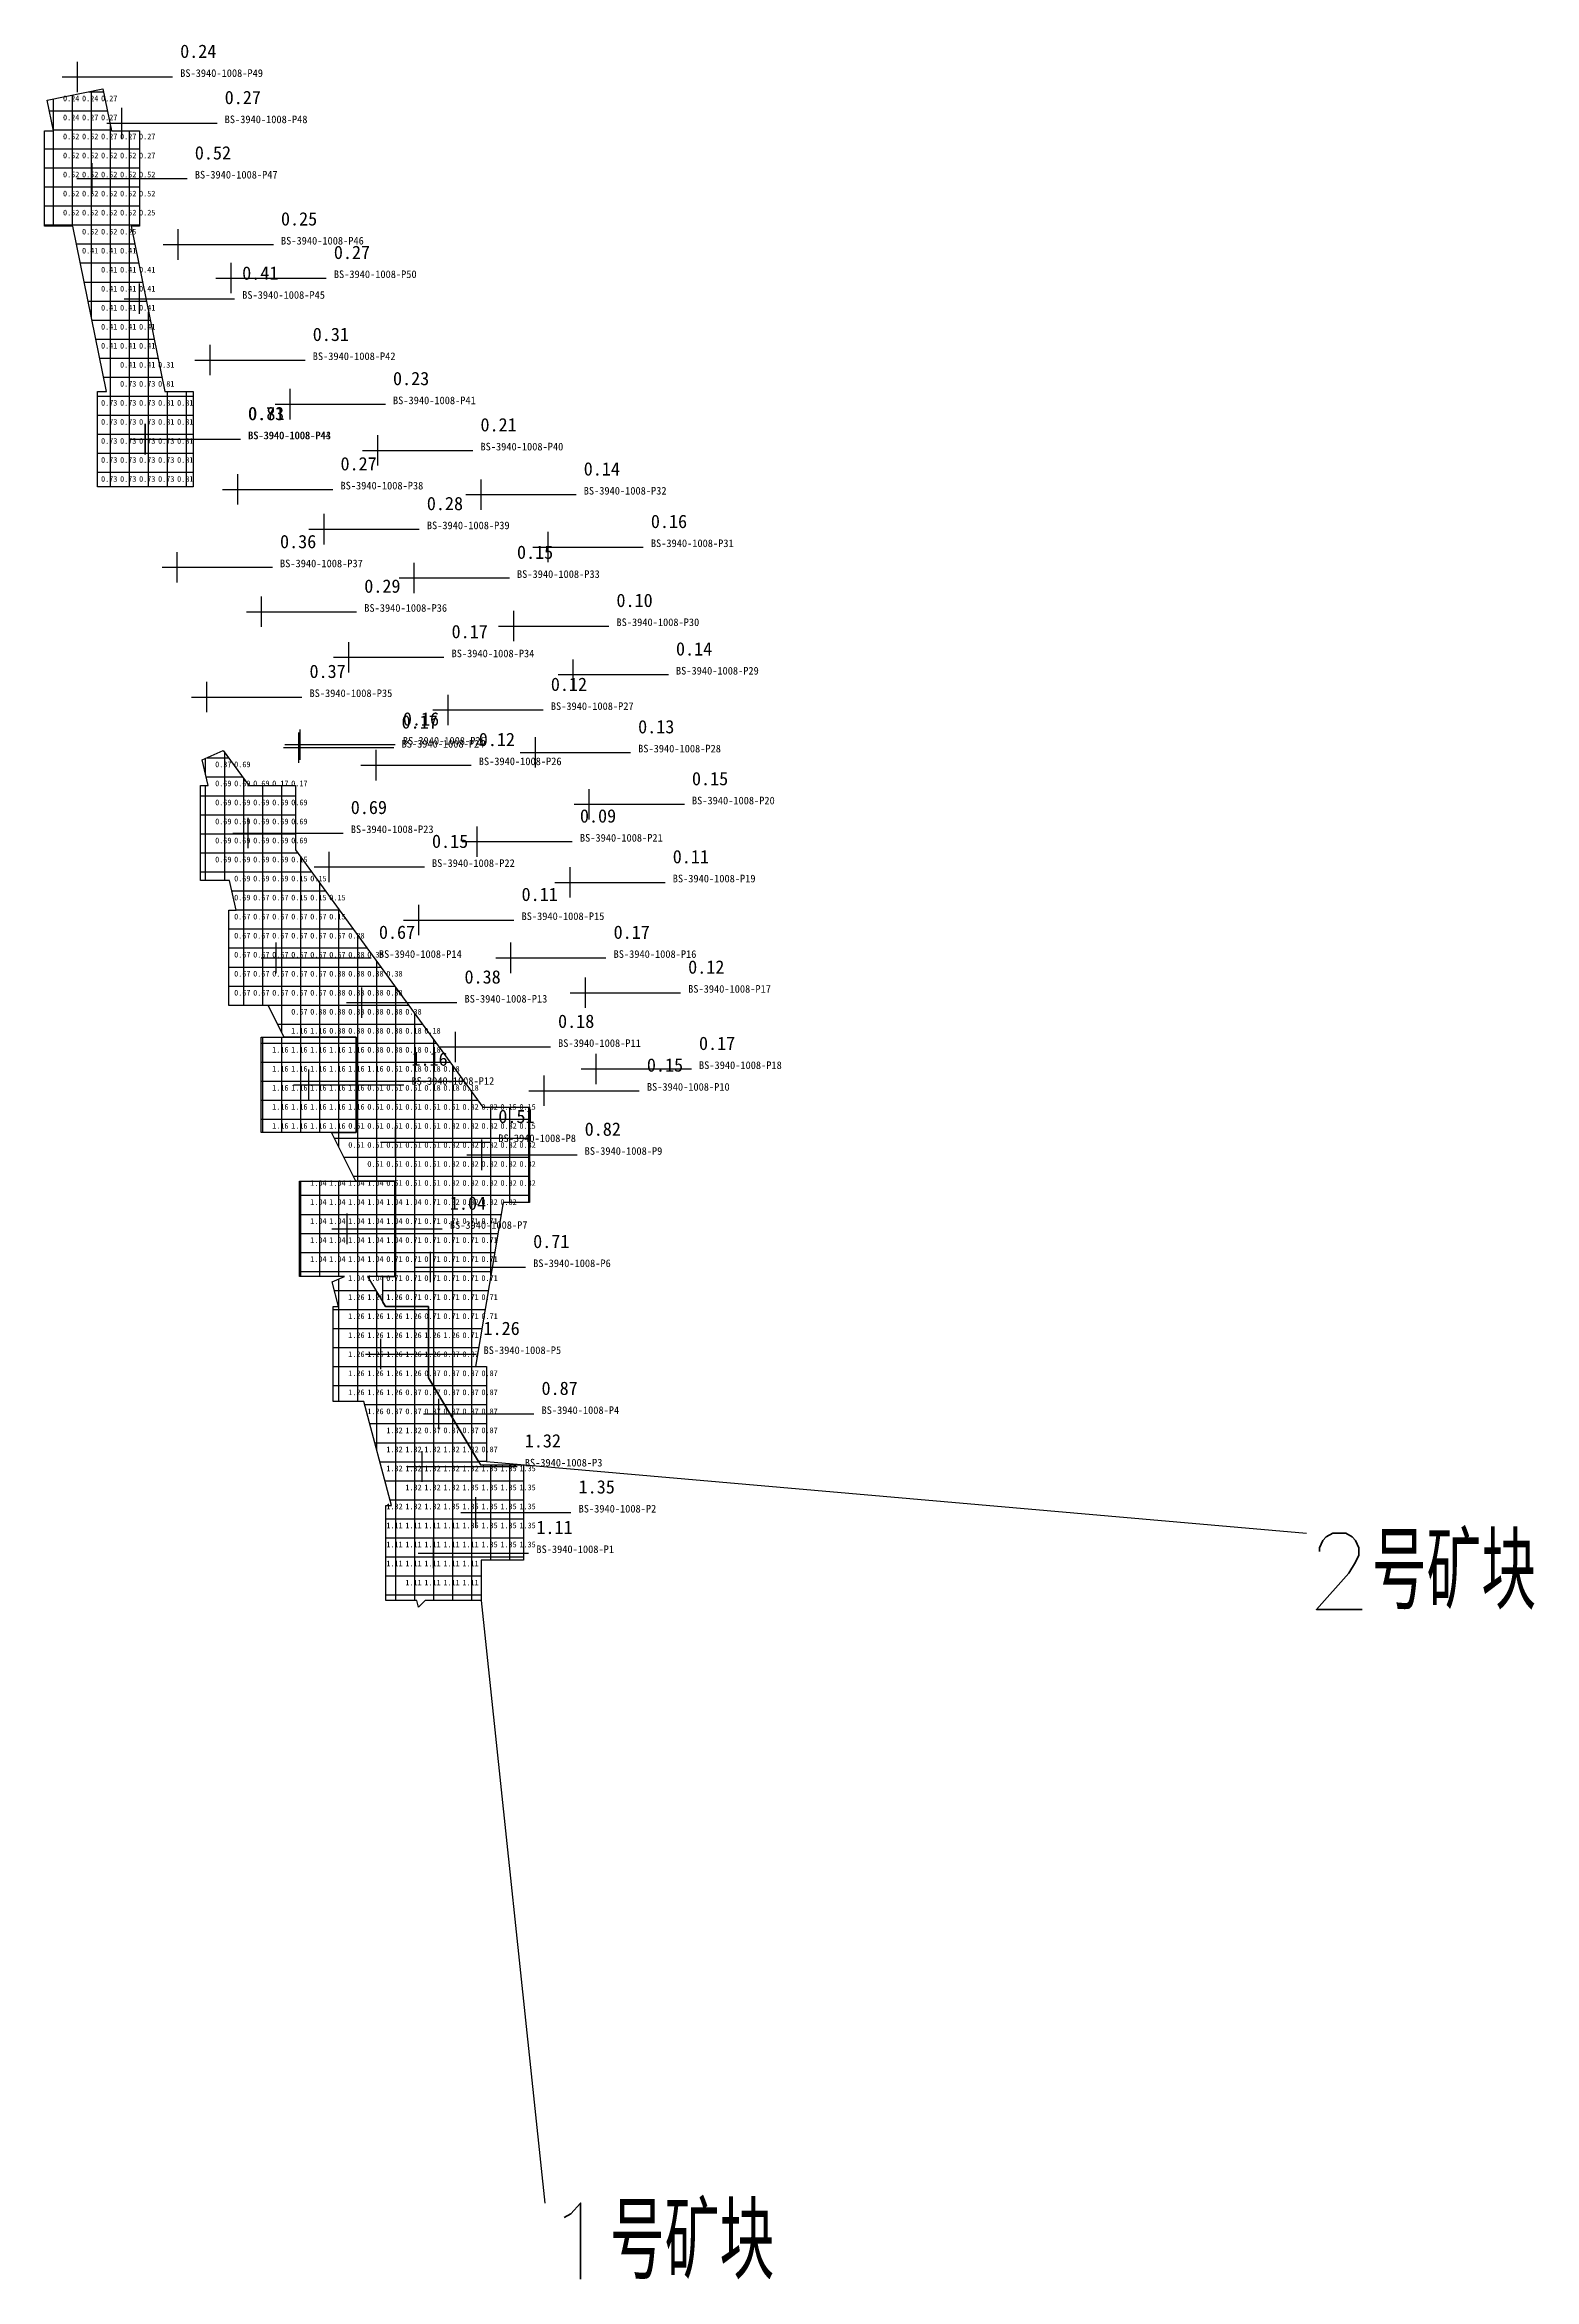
# Model space of a CAD drawing. Header units: metres. Extents: x 470084 to 470162, y 4349691 to 4349808.
import ezdxf

# ---------------------------------------------------------------- set-up
doc = ezdxf.new("R2010")
doc.units = ezdxf.units.M
for name, color, linetype in [('0.500-1.000', 4, 'Continuous'), ('1.000-1.500', 5, 'Continuous'), ('点', 7, 'Continuous'), ('爆区方格网', 7, 'Continuous'), ('线条', 7, 'Continuous'), ('钻孔', 7, 'Continuous')]:
    doc.layers.add(name, color=color, linetype=linetype)
doc.styles.add('CN_SHX', font='txt.shx', dxfattribs={"bigfont": 'gbcbig.shx'})
doc.styles.add('CN_TTF', font='simsunb.ttf')

msp = doc.modelspace()

# ---------------------------------------------------------------- linework, layer by layer
at = {"layer": '0.500-1.000', "color": 4, "lineweight": 30}
for points in [[(470086.78, 4349790.24), (470085.01, 4349798.94), (470083.53, 4349798.94), (470083.53, 4349803.94), (470084, 4349803.94), (470083.67, 4349805.55), (470086.6, 4349806.15), (470087.05, 4349803.94), (470088.53, 4349803.94), (470088.53, 4349798.94), (470088.08, 4349798.94), (470089.86, 4349790.24), (470091.34, 4349790.24), (470091.34, 4349785.24), (470086.32, 4349785.24), (470086.32, 4349790.24), (470086.78, 4349790.24)], [(470101.94, 4349743.74), (470101.94, 4349748.74), (470099.9, 4349748.74), (470098.61, 4349751.31), (470099.92, 4349751.31), (470099.92, 4349756.31), (470096.12, 4349756.31), (470095.28, 4349757.98), (470093.21, 4349757.98), (470093.21, 4349762.98), (470093.61, 4349762.98), (470093.26, 4349764.54), (470091.73, 4349764.54), (470091.73, 4349769.54), (470092.13, 4349769.54), (470091.82, 4349770.89), (470092.92, 4349771.38), (470094.27, 4349769.54), (470096.73, 4349769.54), (470096.73, 4349766.15), (470106.57, 4349752.63), (470109.03, 4349752.63), (470109.03, 4349747.63), (470107.64, 4349747.63), (470106.19, 4349739.01), (470106.76, 4349739.01), (470106.76, 4349734.01), (470106.35, 4349734.01), (470103.71, 4349738.41), (470103.71, 4349742.16), (470101.46, 4349742.16), (470101.32, 4349742.38), (470101.32, 4349743.74), (470101.94, 4349743.74)]]:
    msp.add_lwpolyline(points, close=True, dxfattribs=at)
at = {"layer": '1.000-1.500', "color": 5, "lineweight": 30}
for points in [[(470094.92, 4349751.31), (470094.92, 4349756.31), (470099.92, 4349756.31), (470099.92, 4349751.31), (470094.92, 4349751.31)], [(470101.77, 4349731.7), (470100.32, 4349737.16), (470098.71, 4349737.16), (470098.71, 4349742.16), (470098.99, 4349742.16), (470098.65, 4349743.46), (470099.3, 4349743.74), (470096.94, 4349743.74), (470096.94, 4349748.74), (470101.94, 4349748.74), (470101.94, 4349743.74), (470100.51, 4349743.74), (470101.46, 4349742.16), (470103.71, 4349742.16), (470103.71, 4349738.41), (470106.46, 4349733.83), (470108.71, 4349733.83), (470108.71, 4349728.83), (470106.48, 4349728.83), (470106.48, 4349726.7), (470103.55, 4349726.7), (470103.19, 4349726.36), (470103.1, 4349726.7), (470101.48, 4349726.7), (470101.48, 4349731.7), (470101.77, 4349731.7)]]:
    msp.add_lwpolyline(points, close=True, dxfattribs=at)
at = {"layer": '爆区方格网', "color": 4}
for p, q in [((470083.78, 4349805), (470086.84, 4349805)), ((470084, 4349798.94), (470084, 4349805.62)), ((470085, 4349798.94), (470085, 4349805.83)), ((470085.86, 4349806), (470086.63, 4349806)), ((470086, 4349794.08), (470086, 4349806.03)), ((470083.99, 4349804), (470087.04, 4349804)), ((470087, 4349785.24), (470087, 4349804.21)), ((470088, 4349785.24), (470088, 4349803.94)), ((470083.53, 4349803), (470088.53, 4349803)), ((470083.53, 4349802), (470088.53, 4349802)), ((470083.53, 4349801), (470088.53, 4349801)), ((470083.53, 4349800), (470088.53, 4349800)), ((470083.53, 4349799), (470088.53, 4349799)), ((470085.2, 4349798), (470088.27, 4349798)), ((470085.41, 4349797), (470088.48, 4349797)), ((470085.61, 4349796), (470088.68, 4349796)), ((470085.81, 4349795), (470088.88, 4349795)), ((470089, 4349785.24), (470089, 4349794.44)), ((470086.02, 4349794), (470089.09, 4349794)), ((470086.22, 4349793), (470089.29, 4349793)), ((470086.42, 4349792), (470089.5, 4349792)), ((470086.62, 4349791), (470089.7, 4349791)), ((470086.32, 4349790), (470091.34, 4349790)), ((470090, 4349785.24), (470090, 4349790.24)), ((470091, 4349785.24), (470091, 4349790.24)), ((470086.32, 4349789), (470091.34, 4349789)), ((470086.32, 4349788), (470091.34, 4349788)), ((470086.32, 4349787), (470091.34, 4349787)), ((470086.32, 4349786), (470091.34, 4349786)), ((470092, 4349770.1), (470092, 4349770.97)), ((470092.08, 4349771), (470093.2, 4349771)), ((470093, 4349764.54), (470093, 4349771.27)), ((470092.02, 4349770), (470093.93, 4349770)), ((470094, 4349757.98), (470094, 4349769.9)), ((470091.73, 4349769), (470096.73, 4349769)), ((470092, 4349764.54), (470092, 4349769.54)), ((470095, 4349757.98), (470095, 4349769.54)), ((470096, 4349756.54), (470096, 4349769.54)), ((470091.73, 4349768), (470096.73, 4349768)), ((470091.73, 4349767), (470096.73, 4349767)), ((470091.73, 4349766), (470096.84, 4349766)), ((470091.73, 4349765), (470097.57, 4349765)), ((470097, 4349756.31), (470097, 4349765.78)), ((470093.38, 4349764), (470098.3, 4349764)), ((470098, 4349756.31), (470098, 4349764.41)), ((470093.6, 4349763), (470099.02, 4349763)), ((470099, 4349756.31), (470099, 4349763.03)), ((470093.21, 4349762), (470099.75, 4349762)), ((470100, 4349748.74), (470100, 4349761.66)), ((470093.21, 4349761), (470100.48, 4349761)), ((470101, 4349748.74), (470101, 4349760.29)), ((470093.21, 4349760), (470101.21, 4349760)), ((470093.21, 4349759), (470101.94, 4349759)), ((470093.21, 4349758), (470102.66, 4349758)), ((470102, 4349742.16), (470102, 4349758.91)), ((470095.77, 4349757), (470103.39, 4349757)), ((470103, 4349742.16), (470103, 4349757.54)), ((470099.92, 4349756), (470104.12, 4349756)), ((470104, 4349737.93), (470104, 4349756.16)), ((470099.92, 4349755), (470104.85, 4349755)), ((470105, 4349736.26), (470105, 4349754.79)), ((470099.92, 4349754), (470105.58, 4349754)), ((470106, 4349734.6), (470106, 4349753.42)), ((470099.92, 4349753), (470106.3, 4349753)), ((470107, 4349743.83), (470107, 4349752.63)), ((470108, 4349747.63), (470108, 4349752.63)), ((470109, 4349747.63), (470109, 4349752.63)), ((470098.77, 4349751), (470109.03, 4349751)), ((470099, 4349750.53), (470099, 4349751.31)), ((470099.92, 4349752), (470109.03, 4349752)), ((470099.27, 4349750), (470109.03, 4349750)), ((470099.76, 4349749), (470109.03, 4349749)), ((470101.94, 4349748), (470109.03, 4349748)), ((470101.94, 4349747), (470107.53, 4349747)), ((470101.94, 4349746), (470107.36, 4349746)), ((470101.94, 4349745), (470107.2, 4349745)), ((470101.94, 4349744), (470107.03, 4349744)), ((470101.32, 4349743), (470106.86, 4349743)), ((470103.71, 4349742), (470106.69, 4349742)), ((470103.71, 4349741), (470106.53, 4349741)), ((470103.71, 4349740), (470106.36, 4349740)), ((470103.71, 4349739), (470106.76, 4349739)), ((470103.96, 4349738), (470106.76, 4349738)), ((470104.56, 4349737), (470106.76, 4349737)), ((470105.16, 4349736), (470106.76, 4349736)), ((470105.76, 4349735), (470106.76, 4349735))]:
    msp.add_line(p, q, dxfattribs=at)
at = {"layer": '爆区方格网', "color": 5}
for p, q in [((470094.92, 4349756), (470099.92, 4349756)), ((470095, 4349751.31), (470095, 4349756.31)), ((470096, 4349751.31), (470096, 4349756.31)), ((470097, 4349751.31), (470097, 4349756.31)), ((470098, 4349751.31), (470098, 4349756.31)), ((470099, 4349751.31), (470099, 4349756.31)), ((470094.92, 4349755), (470099.92, 4349755)), ((470094.92, 4349754), (470099.92, 4349754)), ((470094.92, 4349753), (470099.92, 4349753)), ((470094.92, 4349752), (470099.92, 4349752)), ((470097, 4349743.74), (470097, 4349748.74)), ((470098, 4349743.74), (470098, 4349748.74)), ((470099, 4349743.74), (470099, 4349748.74)), ((470100, 4349737.16), (470100, 4349748.74)), ((470101, 4349743.74), (470101, 4349748.74)), ((470096.94, 4349748), (470101.94, 4349748)), ((470096.94, 4349747), (470101.94, 4349747)), ((470096.94, 4349746), (470101.94, 4349746)), ((470096.94, 4349745), (470101.94, 4349745)), ((470096.94, 4349744), (470101.94, 4349744)), ((470098.77, 4349743), (470100.95, 4349743)), ((470099, 4349737.16), (470099, 4349743.61)), ((470101, 4349734.6), (470101, 4349742.92)), ((470098.71, 4349742), (470103.71, 4349742)), ((470102, 4349726.7), (470102, 4349742.16)), ((470103, 4349726.7), (470103, 4349742.16)), ((470098.71, 4349741), (470103.71, 4349741)), ((470098.71, 4349740), (470103.71, 4349740)), ((470098.71, 4349739), (470103.71, 4349739)), ((470098.71, 4349738), (470103.96, 4349738)), ((470104, 4349726.7), (470104, 4349737.93)), ((470100.36, 4349737), (470104.56, 4349737)), ((470100.63, 4349736), (470105.16, 4349736)), ((470105, 4349726.7), (470105, 4349736.26)), ((470100.89, 4349735), (470105.76, 4349735)), ((470106, 4349726.7), (470106, 4349734.6)), ((470101.16, 4349734), (470106.36, 4349734)), ((470107, 4349728.83), (470107, 4349733.83)), ((470108, 4349728.83), (470108, 4349733.83)), ((470101.42, 4349733), (470108.71, 4349733)), ((470101.48, 4349731), (470108.71, 4349731)), ((470101.69, 4349732), (470108.71, 4349732)), ((470101.48, 4349730), (470108.71, 4349730)), ((470101.48, 4349729), (470108.71, 4349729)), ((470101.48, 4349728), (470106.48, 4349728)), ((470101.48, 4349727), (470106.48, 4349727))]:
    msp.add_line(p, q, dxfattribs=at)
at = {"layer": '线条', "color": 7}
for p, q in [((470106.76, 4349734.01), (470149.89, 4349730.24)), ((470106.48, 4349726.7), (470109.83, 4349695.04))]:
    msp.add_line(p, q, dxfattribs=at)
at = {"layer": '钻孔', "color": 8}
for p, q in [((470085.26, 4349805.98), (470085.26, 4349807.58)), ((470084.46, 4349806.78), (470086.06, 4349806.78)), ((470085.26, 4349806.78), (470090.26, 4349806.78)), ((470087.6, 4349803.55), (470087.6, 4349805.15)), ((470086.8, 4349804.35), (470088.4, 4349804.35)), ((470087.6, 4349804.35), (470092.6, 4349804.35)), ((470089.76, 4349797.97), (470091.36, 4349797.97)), ((470090.56, 4349797.17), (470090.56, 4349798.77)), ((470090.56, 4349797.97), (470095.56, 4349797.97)), ((470093.34, 4349795.41), (470093.34, 4349797.01)), ((470088.52, 4349794.32), (470088.52, 4349795.92)), ((470092.54, 4349796.21), (470094.14, 4349796.21)), ((470093.34, 4349796.21), (470098.34, 4349796.21)), ((470087.72, 4349795.12), (470089.32, 4349795.12)), ((470088.52, 4349795.12), (470093.52, 4349795.12)), ((470092.23, 4349791.1), (470092.23, 4349792.7)), ((470091.43, 4349791.9), (470093.03, 4349791.9)), ((470092.23, 4349791.9), (470097.23, 4349791.9)), ((470096.45, 4349788.78), (470096.45, 4349790.38)), ((470095.65, 4349789.58), (470097.25, 4349789.58)), ((470096.45, 4349789.58), (470101.45, 4349789.58)), ((470101.05, 4349786.35), (470101.05, 4349787.95)), ((470100.25, 4349787.15), (470101.85, 4349787.15)), ((470101.05, 4349787.15), (470106.05, 4349787.15)), ((470092.89, 4349785.1), (470094.49, 4349785.1)), ((470093.69, 4349784.3), (470093.69, 4349785.9)), ((470093.69, 4349785.1), (470098.69, 4349785.1)), ((470106.48, 4349784.03), (470106.48, 4349785.63)), ((470098.23, 4349782.21), (470098.23, 4349783.81)), ((470105.68, 4349784.83), (470107.28, 4349784.83)), ((470106.48, 4349784.83), (470111.48, 4349784.83)), ((470097.43, 4349783.01), (470099.03, 4349783.01)), ((470098.23, 4349783.01), (470103.23, 4349783.01)), ((470110.01, 4349781.27), (470110.01, 4349782.87)), ((470090.51, 4349780.21), (470090.51, 4349781.81)), ((470109.21, 4349782.07), (470110.81, 4349782.07)), ((470110.01, 4349782.07), (470115.01, 4349782.07)), ((470089.71, 4349781.01), (470091.3, 4349781.01)), ((470090.51, 4349781.01), (470095.51, 4349781.01)), ((470102.17, 4349780.45), (470103.77, 4349780.45)), ((470102.97, 4349779.65), (470102.97, 4349781.25)), ((470102.97, 4349780.45), (470107.97, 4349780.45)), ((470094.94, 4349777.87), (470094.94, 4349779.47)), ((470094.14, 4349778.67), (470095.74, 4349778.67)), ((470094.94, 4349778.67), (470099.94, 4349778.67)), ((470107.4, 4349777.92), (470108.99, 4349777.92)), ((470108.2, 4349777.12), (470108.2, 4349778.72)), ((470108.2, 4349777.92), (470113.2, 4349777.92)), ((470099.53, 4349775.48), (470099.53, 4349777.08)), ((470098.73, 4349776.28), (470100.33, 4349776.28)), ((470099.53, 4349776.28), (470104.53, 4349776.28)), ((470111.33, 4349774.57), (470111.33, 4349776.17)), ((470092.06, 4349773.39), (470092.06, 4349774.99)), ((470110.53, 4349775.37), (470112.13, 4349775.37)), ((470111.33, 4349775.37), (470116.33, 4349775.37)), ((470091.26, 4349774.19), (470092.86, 4349774.19)), ((470092.06, 4349774.19), (470097.06, 4349774.19)), ((470103.95, 4349773.51), (470105.55, 4349773.51)), ((470104.75, 4349772.71), (470104.75, 4349774.31)), ((470104.75, 4349773.51), (470109.75, 4349773.51)), ((470096.9, 4349770.73), (470096.9, 4349772.33)), ((470096.97, 4349770.89), (470096.97, 4349772.49)), ((470109.34, 4349770.48), (470109.34, 4349772.08)), ((470096.1, 4349771.53), (470097.7, 4349771.53)), ((470096.17, 4349771.69), (470097.77, 4349771.69)), ((470096.9, 4349771.53), (470101.9, 4349771.53)), ((470096.97, 4349771.69), (470101.97, 4349771.69)), ((470100.96, 4349769.81), (470100.96, 4349771.41)), ((470108.54, 4349771.28), (470110.14, 4349771.28)), ((470109.34, 4349771.28), (470114.34, 4349771.28)), ((470100.16, 4349770.61), (470101.76, 4349770.61)), ((470100.96, 4349770.61), (470105.96, 4349770.61)), ((470111.37, 4349768.55), (470112.97, 4349768.55)), ((470112.17, 4349767.75), (470112.17, 4349769.35)), ((470112.17, 4349768.55), (470117.17, 4349768.55)), ((470106.28, 4349765.79), (470106.28, 4349767.39)), ((470105.48, 4349766.59), (470107.08, 4349766.59)), ((470106.28, 4349766.59), (470111.28, 4349766.59)), ((470097.7, 4349765.26), (470099.3, 4349765.26)), ((470098.5, 4349764.46), (470098.5, 4349766.06)), ((470098.5, 4349765.26), (470103.5, 4349765.26)), ((470111.16, 4349763.65), (470111.16, 4349765.25)), ((470110.36, 4349764.45), (470111.96, 4349764.45)), ((470111.16, 4349764.45), (470116.16, 4349764.45)), ((470103.21, 4349761.67), (470103.21, 4349763.27)), ((470102.41, 4349762.47), (470104.01, 4349762.47)), ((470103.21, 4349762.47), (470108.21, 4349762.47)), ((470107.25, 4349760.48), (470108.85, 4349760.48)), ((470108.05, 4349759.68), (470108.05, 4349761.28)), ((470108.05, 4349760.48), (470113.05, 4349760.48)), ((470111.97, 4349757.85), (470111.97, 4349759.45)), ((470099.41, 4349758.13), (470101.01, 4349758.13)), ((470100.21, 4349757.33), (470100.21, 4349758.93)), ((470100.21, 4349758.13), (470105.21, 4349758.13)), ((470111.17, 4349758.65), (470112.77, 4349758.65)), ((470111.97, 4349758.65), (470116.97, 4349758.65)), ((470104.33, 4349755.8), (470105.93, 4349755.8)), ((470105.13, 4349755), (470105.13, 4349756.6)), ((470105.13, 4349755.8), (470110.13, 4349755.8)), ((470111.74, 4349754.64), (470113.34, 4349754.64)), ((470112.54, 4349753.84), (470112.54, 4349755.44)), ((470112.54, 4349754.64), (470117.54, 4349754.64)), ((470109, 4349753.5), (470110.6, 4349753.5)), ((470109.8, 4349752.7), (470109.8, 4349754.3)), ((470109.8, 4349753.5), (470114.8, 4349753.5))]:
    msp.add_line(p, q, dxfattribs=at)
at = {"layer": '钻孔', "color": 4}
for p, q in [((470085.23, 4349801.44), (470086.83, 4349801.44)), ((470086.03, 4349800.64), (470086.03, 4349802.24)), ((470086.03, 4349801.44), (470091.03, 4349801.44)), ((470088.82, 4349786.94), (470088.82, 4349788.54)), ((470088.84, 4349786.94), (470088.84, 4349788.54)), ((470088.02, 4349787.74), (470089.62, 4349787.74)), ((470088.04, 4349787.74), (470089.64, 4349787.74)), ((470088.82, 4349787.74), (470093.82, 4349787.74)), ((470088.84, 4349787.74), (470093.84, 4349787.74)), ((470094.23, 4349766.24), (470094.23, 4349767.84)), ((470093.43, 4349767.04), (470095.03, 4349767.04)), ((470094.23, 4349767.04), (470099.23, 4349767.04)), ((470094.91, 4349760.48), (470096.51, 4349760.48)), ((470095.71, 4349759.68), (470095.71, 4349761.28)), ((470095.71, 4349760.48), (470100.71, 4349760.48)), ((470101.99, 4349750), (470101.99, 4349751.6)), ((470106.53, 4349749.33), (470106.53, 4349750.93)), ((470101.19, 4349750.8), (470102.79, 4349750.8)), ((470101.99, 4349750.8), (470106.99, 4349750.8)), ((470105.73, 4349750.13), (470107.33, 4349750.13)), ((470106.53, 4349750.13), (470111.53, 4349750.13)), ((470103.82, 4349743.43), (470103.82, 4349745.03)), ((470103.02, 4349744.23), (470104.62, 4349744.23)), ((470103.82, 4349744.23), (470108.82, 4349744.23)), ((470104.26, 4349735.71), (470104.26, 4349737.31)), ((470103.46, 4349736.51), (470105.06, 4349736.51)), ((470104.26, 4349736.51), (470109.26, 4349736.51))]:
    msp.add_line(p, q, dxfattribs=at)
at = {"layer": '钻孔', "color": 5}
for p, q in [((470097.42, 4349753.01), (470097.42, 4349754.61)), ((470096.62, 4349753.81), (470098.22, 4349753.81)), ((470097.42, 4349753.81), (470102.42, 4349753.81)), ((470098.64, 4349746.24), (470100.24, 4349746.24)), ((470099.44, 4349745.44), (470099.44, 4349747.04)), ((470099.44, 4349746.24), (470104.44, 4349746.24)), ((470101.21, 4349738.86), (470101.21, 4349740.46)), ((470100.41, 4349739.66), (470102.01, 4349739.66)), ((470101.21, 4349739.66), (470106.21, 4349739.66)), ((470103.38, 4349732.95), (470103.38, 4349734.55)), ((470102.58, 4349733.75), (470104.18, 4349733.75)), ((470103.38, 4349733.75), (470108.38, 4349733.75)), ((470106.21, 4349730.54), (470106.21, 4349732.13)), ((470105.41, 4349731.33), (470107.01, 4349731.33)), ((470106.21, 4349731.33), (470111.21, 4349731.33)), ((470103.98, 4349728.4), (470103.98, 4349730)), ((470103.18, 4349729.2), (470104.78, 4349729.2)), ((470103.98, 4349729.2), (470108.98, 4349729.2))]:
    msp.add_line(p, q, dxfattribs=at)

# ---------------------------------------------------------------- texts
at = {"layer": '点', "color": 4, "style": 'CN_TTF'}
for s, p in [('0.24', (470084.5, 4349805.5)), ('0.24', (470085.5, 4349805.5)), ('0.27', (470086.5, 4349805.5)), ('0.24', (470084.5, 4349804.5)), ('0.52', (470084.5, 4349803.5)), ('0.27', (470085.5, 4349804.5)), ('0.52', (470085.5, 4349803.5)), ('0.27', (470086.5, 4349804.5)), ('0.27', (470086.5, 4349803.5)), ('0.27', (470087.5, 4349803.5)), ('0.27', (470088.5, 4349803.5)), ('0.52', (470084.5, 4349802.5)), ('0.52', (470085.5, 4349802.5)), ('0.52', (470086.5, 4349802.5)), ('0.52', (470087.5, 4349802.5)), ('0.27', (470088.5, 4349802.5)), ('0.52', (470084.5, 4349801.5)), ('0.52', (470085.5, 4349801.5)), ('0.52', (470086.5, 4349801.5)), ('0.52', (470087.5, 4349801.5)), ('0.52', (470088.5, 4349801.5)), ('0.52', (470084.5, 4349800.5)), ('0.52', (470085.5, 4349800.5)), ('0.52', (470086.5, 4349800.5)), ('0.52', (470087.5, 4349800.5)), ('0.52', (470088.5, 4349800.5)), ('0.52', (470084.5, 4349799.5)), ('0.52', (470085.5, 4349799.5)), ('0.52', (470086.5, 4349799.5)), ('0.52', (470087.5, 4349799.5)), ('0.25', (470088.5, 4349799.5)), ('0.52', (470085.5, 4349798.5)), ('0.52', (470086.5, 4349798.5)), ('0.25', (470087.5, 4349798.5)), ('0.41', (470085.5, 4349797.5)), ('0.41', (470086.5, 4349797.5)), ('0.41', (470086.5, 4349796.5)), ('0.41', (470087.5, 4349797.5)), ('0.41', (470087.5, 4349796.5)), ('0.41', (470088.5, 4349796.5)), ('0.41', (470086.5, 4349795.5)), ('0.41', (470087.5, 4349795.5)), ('0.41', (470088.5, 4349795.5)), ('0.41', (470086.5, 4349794.5)), ('0.41', (470087.5, 4349794.5)), ('0.41', (470088.5, 4349794.5)), ('0.41', (470086.5, 4349793.5)), ('0.41', (470087.5, 4349793.5)), ('0.41', (470088.5, 4349793.5)), ('0.41', (470086.5, 4349792.5)), ('0.41', (470087.5, 4349792.5)), ('0.41', (470088.5, 4349792.5)), ('0.41', (470087.5, 4349791.5)), ('0.73', (470087.5, 4349790.5)), ('0.41', (470088.5, 4349791.5)), ('0.73', (470088.5, 4349790.5)), ('0.31', (470089.5, 4349791.5)), ('0.81', (470089.5, 4349790.5)), ('0.73', (470086.5, 4349789.5)), ('0.73', (470087.5, 4349789.5)), ('0.73', (470088.5, 4349789.5)), ('0.81', (470089.5, 4349789.5)), ('0.81', (470090.5, 4349789.5)), ('0.73', (470086.5, 4349788.5)), ('0.73', (470087.5, 4349788.5)), ('0.73', (470088.5, 4349788.5)), ('0.81', (470089.5, 4349788.5)), ('0.81', (470090.5, 4349788.5)), ('0.73', (470086.5, 4349787.5)), ('0.73', (470087.5, 4349787.5)), ('0.73', (470088.5, 4349787.5)), ('0.73', (470089.5, 4349787.5)), ('0.81', (470090.5, 4349787.5)), ('0.73', (470086.5, 4349786.5)), ('0.73', (470087.5, 4349786.5)), ('0.73', (470088.5, 4349786.5)), ('0.73', (470089.5, 4349786.5)), ('0.81', (470090.5, 4349786.5)), ('0.73', (470086.5, 4349785.5)), ('0.73', (470087.5, 4349785.5)), ('0.73', (470088.5, 4349785.5)), ('0.73', (470089.5, 4349785.5)), ('0.81', (470090.5, 4349785.5)), ('0.37', (470092.5, 4349770.5)), ('0.69', (470092.5, 4349769.5)), ('0.69', (470093.5, 4349770.5)), ('0.69', (470093.5, 4349769.5)), ('0.69', (470094.5, 4349769.5)), ('0.17', (470095.5, 4349769.5)), ('0.17', (470096.5, 4349769.5)), ('0.69', (470092.5, 4349768.5)), ('0.69', (470093.5, 4349768.5)), ('0.69', (470094.5, 4349768.5)), ('0.69', (470095.5, 4349768.5)), ('0.69', (470096.5, 4349768.5)), ('0.69', (470092.5, 4349767.5)), ('0.69', (470093.5, 4349767.5)), ('0.69', (470094.5, 4349767.5)), ('0.69', (470095.5, 4349767.5)), ('0.69', (470096.5, 4349767.5)), ('0.69', (470092.5, 4349766.5)), ('0.69', (470093.5, 4349766.5)), ('0.69', (470094.5, 4349766.5)), ('0.69', (470095.5, 4349766.5)), ('0.69', (470096.5, 4349766.5)), ('0.69', (470092.5, 4349765.5)), ('0.69', (470093.5, 4349765.5)), ('0.69', (470094.5, 4349765.5)), ('0.69', (470095.5, 4349765.5)), ('0.15', (470096.5, 4349765.5)), ('0.69', (470093.5, 4349764.5)), ('0.69', (470093.5, 4349763.5)), ('0.69', (470094.5, 4349764.5)), ('0.67', (470094.5, 4349763.5)), ('0.69', (470095.5, 4349764.5)), ('0.67', (470095.5, 4349763.5)), ('0.15', (470096.5, 4349764.5)), ('0.15', (470096.5, 4349763.5)), ('0.15', (470097.5, 4349764.5)), ('0.15', (470097.5, 4349763.5)), ('0.15', (470098.5, 4349763.5)), ('0.67', (470093.5, 4349762.5)), ('0.67', (470094.5, 4349762.5)), ('0.67', (470095.5, 4349762.5)), ('0.67', (470096.5, 4349762.5)), ('0.67', (470097.5, 4349762.5)), ('0.15', (470098.5, 4349762.5)), ('0.67', (470093.5, 4349761.5)), ('0.67', (470094.5, 4349761.5)), ('0.67', (470095.5, 4349761.5)), ('0.67', (470096.5, 4349761.5)), ('0.67', (470097.5, 4349761.5)), ('0.67', (470098.5, 4349761.5)), ('0.38', (470099.5, 4349761.5)), ('0.67', (470093.5, 4349760.5)), ('0.67', (470094.5, 4349760.5)), ('0.67', (470095.5, 4349760.5)), ('0.67', (470096.5, 4349760.5)), ('0.67', (470097.5, 4349760.5)), ('0.67', (470098.5, 4349760.5)), ('0.38', (470099.5, 4349760.5)), ('0.38', (470100.5, 4349760.5)), ('0.67', (470093.5, 4349759.5)), ('0.67', (470094.5, 4349759.5)), ('0.67', (470095.5, 4349759.5)), ('0.67', (470096.5, 4349759.5)), ('0.67', (470097.5, 4349759.5)), ('0.38', (470098.5, 4349759.5)), ('0.38', (470099.5, 4349759.5)), ('0.38', (470100.5, 4349759.5)), ('0.38', (470101.5, 4349759.5)), ('0.67', (470093.5, 4349758.5)), ('0.67', (470094.5, 4349758.5)), ('0.67', (470095.5, 4349758.5)), ('0.67', (470096.5, 4349758.5)), ('0.67', (470097.5, 4349758.5)), ('0.38', (470098.5, 4349758.5)), ('0.38', (470099.5, 4349758.5)), ('0.38', (470100.5, 4349758.5)), ('0.38', (470101.5, 4349758.5)), ('0.67', (470096.5, 4349757.5)), ('1.16', (470096.5, 4349756.5)), ('0.38', (470097.5, 4349757.5)), ('1.16', (470097.5, 4349756.5)), ('0.38', (470098.5, 4349757.5)), ('0.38', (470098.5, 4349756.5)), ('0.38', (470099.5, 4349757.5)), ('0.38', (470099.5, 4349756.5)), ('0.38', (470100.5, 4349757.5)), ('0.38', (470100.5, 4349756.5)), ('0.38', (470101.5, 4349757.5)), ('0.38', (470101.5, 4349756.5)), ('0.38', (470102.5, 4349757.5)), ('0.18', (470102.5, 4349756.5)), ('0.18', (470103.5, 4349756.5)), ('0.38', (470100.5, 4349755.5)), ('0.38', (470101.5, 4349755.5)), ('0.18', (470102.5, 4349755.5)), ('0.18', (470103.5, 4349755.5)), ('1.16', (470100.5, 4349754.5)), ('0.51', (470101.5, 4349754.5)), ('0.18', (470102.5, 4349754.5)), ('0.18', (470103.5, 4349754.5)), ('0.18', (470104.5, 4349754.5)), ('0.51', (470100.5, 4349753.5)), ('0.51', (470101.5, 4349753.5)), ('0.51', (470102.5, 4349753.5)), ('0.18', (470103.5, 4349753.5)), ('0.18', (470104.5, 4349753.5)), ('0.18', (470105.5, 4349753.5)), ('0.51', (470100.5, 4349752.5)), ('0.51', (470101.5, 4349752.5)), ('0.51', (470102.5, 4349752.5)), ('0.51', (470103.5, 4349752.5)), ('0.51', (470104.5, 4349752.5)), ('0.82', (470105.5, 4349752.5)), ('0.82', (470106.5, 4349752.5)), ('0.15', (470107.5, 4349752.5)), ('0.15', (470108.5, 4349752.5)), ('0.51', (470100.5, 4349751.5)), ('0.51', (470101.5, 4349751.5)), ('0.51', (470102.5, 4349751.5)), ('0.51', (470103.5, 4349751.5)), ('0.82', (470104.5, 4349751.5)), ('0.82', (470105.5, 4349751.5)), ('0.82', (470106.5, 4349751.5)), ('0.82', (470107.5, 4349751.5)), ('0.15', (470108.5, 4349751.5)), ('0.51', (470099.5, 4349750.5)), ('0.51', (470100.5, 4349750.5)), ('0.51', (470100.5, 4349749.5)), ('0.51', (470101.5, 4349750.5)), ('0.51', (470101.5, 4349749.5)), ('0.51', (470102.5, 4349750.5)), ('0.51', (470102.5, 4349749.5)), ('0.51', (470103.5, 4349750.5)), ('0.51', (470103.5, 4349749.5)), ('0.82', (470104.5, 4349750.5)), ('0.82', (470104.5, 4349749.5)), ('0.82', (470105.5, 4349750.5)), ('0.82', (470105.5, 4349749.5)), ('0.82', (470106.5, 4349750.5)), ('0.82', (470106.5, 4349749.5)), ('0.82', (470107.5, 4349750.5)), ('0.82', (470107.5, 4349749.5)), ('0.82', (470108.5, 4349750.5)), ('0.82', (470108.5, 4349749.5)), ('0.51', (470102.5, 4349748.5)), ('0.51', (470103.5, 4349748.5)), ('0.82', (470104.5, 4349748.5)), ('0.82', (470105.5, 4349748.5)), ('0.82', (470106.5, 4349748.5)), ('0.82', (470107.5, 4349748.5)), ('0.82', (470108.5, 4349748.5)), ('1.04', (470102.5, 4349747.5)), ('0.71', (470103.5, 4349747.5)), ('0.82', (470104.5, 4349747.5)), ('0.82', (470105.5, 4349747.5)), ('0.82', (470106.5, 4349747.5)), ('0.82', (470107.5, 4349747.5)), ('0.71', (470102.5, 4349746.5)), ('0.71', (470103.5, 4349746.5)), ('0.71', (470104.5, 4349746.5)), ('0.71', (470105.5, 4349746.5)), ('0.71', (470106.5, 4349746.5)), ('0.71', (470102.5, 4349745.5)), ('0.71', (470103.5, 4349745.5)), ('0.71', (470104.5, 4349745.5)), ('0.71', (470105.5, 4349745.5)), ('0.71', (470106.5, 4349745.5)), ('0.71', (470101.5, 4349743.5)), ('0.71', (470102.5, 4349744.5)), ('0.71', (470102.5, 4349743.5)), ('0.71', (470103.5, 4349744.5)), ('0.71', (470103.5, 4349743.5)), ('0.71', (470104.5, 4349744.5)), ('0.71', (470104.5, 4349743.5)), ('0.71', (470105.5, 4349744.5)), ('0.71', (470105.5, 4349743.5)), ('0.71', (470106.5, 4349744.5)), ('0.71', (470106.5, 4349743.5)), ('1.26', (470101.5, 4349742.5)), ('0.71', (470102.5, 4349742.5)), ('0.71', (470103.5, 4349742.5)), ('0.71', (470104.5, 4349742.5)), ('0.71', (470105.5, 4349742.5)), ('0.71', (470106.5, 4349742.5)), ('0.71', (470104.5, 4349741.5)), ('0.71', (470105.5, 4349741.5)), ('0.71', (470106.5, 4349741.5)), ('1.26', (470104.5, 4349740.5)), ('0.71', (470105.5, 4349740.5)), ('0.87', (470104.5, 4349739.5)), ('0.87', (470105.5, 4349739.5)), ('0.87', (470104.5, 4349738.5)), ('0.87', (470105.5, 4349738.5)), ('0.87', (470106.5, 4349738.5)), ('0.87', (470104.5, 4349737.5)), ('0.87', (470105.5, 4349737.5)), ('0.87', (470105.5, 4349736.5)), ('0.87', (470106.5, 4349737.5)), ('0.87', (470106.5, 4349736.5)), ('0.87', (470105.5, 4349735.5)), ('0.87', (470106.5, 4349735.5)), ('0.87', (470106.5, 4349734.5))]:
    msp.add_text(s, height=0.3, dxfattribs=at).set_placement(p)
at = {"layer": '点', "color": 5, "style": 'CN_TTF'}
for s, p in [('1.16', (470095.5, 4349755.5)), ('1.16', (470096.5, 4349755.5)), ('1.16', (470097.5, 4349755.5)), ('1.16', (470098.5, 4349755.5)), ('1.16', (470099.5, 4349755.5)), ('1.16', (470095.5, 4349754.5)), ('1.16', (470096.5, 4349754.5)), ('1.16', (470097.5, 4349754.5)), ('1.16', (470098.5, 4349754.5)), ('1.16', (470099.5, 4349754.5)), ('1.16', (470095.5, 4349753.5)), ('1.16', (470096.5, 4349753.5)), ('1.16', (470097.5, 4349753.5)), ('1.16', (470098.5, 4349753.5)), ('1.16', (470099.5, 4349753.5)), ('1.16', (470095.5, 4349752.5)), ('1.16', (470096.5, 4349752.5)), ('1.16', (470097.5, 4349752.5)), ('1.16', (470098.5, 4349752.5)), ('1.16', (470099.5, 4349752.5)), ('1.16', (470095.5, 4349751.5)), ('1.16', (470096.5, 4349751.5)), ('1.16', (470097.5, 4349751.5)), ('1.16', (470098.5, 4349751.5)), ('0.51', (470099.5, 4349751.5)), ('1.04', (470097.5, 4349748.5)), ('1.04', (470098.5, 4349748.5)), ('1.04', (470099.5, 4349748.5)), ('1.04', (470100.5, 4349748.5)), ('0.51', (470101.5, 4349748.5)), ('1.04', (470097.5, 4349747.5)), ('1.04', (470098.5, 4349747.5)), ('1.04', (470099.5, 4349747.5)), ('1.04', (470100.5, 4349747.5)), ('1.04', (470101.5, 4349747.5)), ('1.04', (470097.5, 4349746.5)), ('1.04', (470098.5, 4349746.5)), ('1.04', (470099.5, 4349746.5)), ('1.04', (470100.5, 4349746.5)), ('1.04', (470101.5, 4349746.5)), ('1.04', (470097.5, 4349745.5)), ('1.04', (470098.5, 4349745.5)), ('1.04', (470099.5, 4349745.5)), ('1.04', (470100.5, 4349745.5)), ('1.04', (470101.5, 4349745.5)), ('1.04', (470097.5, 4349744.5)), ('1.04', (470098.5, 4349744.5)), ('1.04', (470099.5, 4349744.5)), ('1.04', (470099.5, 4349743.5)), ('1.04', (470100.5, 4349744.5)), ('1.04', (470100.5, 4349743.5)), ('0.71', (470101.5, 4349744.5)), ('1.26', (470099.5, 4349742.5)), ('1.26', (470100.5, 4349742.5)), ('1.26', (470099.5, 4349741.5)), ('1.26', (470100.5, 4349741.5)), ('1.26', (470101.5, 4349741.5)), ('1.26', (470102.5, 4349741.5)), ('0.71', (470103.5, 4349741.5)), ('1.26', (470099.5, 4349740.5)), ('1.26', (470100.5, 4349740.5)), ('1.26', (470101.5, 4349740.5)), ('1.26', (470102.5, 4349740.5)), ('1.26', (470103.5, 4349740.5)), ('1.26', (470099.5, 4349739.5)), ('1.26', (470100.5, 4349739.5)), ('1.26', (470101.5, 4349739.5)), ('1.26', (470102.5, 4349739.5)), ('1.26', (470103.5, 4349739.5)), ('1.26', (470099.5, 4349738.5)), ('1.26', (470100.5, 4349738.5)), ('1.26', (470101.5, 4349738.5)), ('1.26', (470102.5, 4349738.5)), ('0.87', (470103.5, 4349738.5)), ('1.26', (470099.5, 4349737.5)), ('1.26', (470100.5, 4349737.5)), ('1.26', (470100.5, 4349736.5)), ('0.87', (470101.5, 4349736.5)), ('1.26', (470101.5, 4349737.5)), ('0.87', (470102.5, 4349737.5)), ('0.87', (470102.5, 4349736.5)), ('0.87', (470103.5, 4349737.5)), ('0.87', (470103.5, 4349736.5)), ('0.87', (470104.5, 4349736.5)), ('1.32', (470101.5, 4349735.5)), ('1.32', (470102.5, 4349735.5)), ('0.87', (470103.5, 4349735.5)), ('0.87', (470104.5, 4349735.5)), ('1.32', (470101.5, 4349734.5)), ('1.32', (470102.5, 4349734.5)), ('1.32', (470103.5, 4349734.5)), ('1.32', (470104.5, 4349734.5)), ('1.32', (470105.5, 4349734.5)), ('1.32', (470101.5, 4349733.5)), ('1.32', (470102.5, 4349733.5)), ('1.32', (470103.5, 4349733.5)), ('1.32', (470104.5, 4349733.5)), ('1.32', (470105.5, 4349733.5)), ('1.35', (470106.5, 4349733.5)), ('1.35', (470107.5, 4349733.5)), ('1.35', (470108.5, 4349733.5)), ('1.32', (470102.5, 4349732.5)), ('1.32', (470103.5, 4349732.5)), ('1.32', (470104.5, 4349732.5)), ('1.35', (470105.5, 4349732.5)), ('1.35', (470106.5, 4349732.5)), ('1.35', (470107.5, 4349732.5)), ('1.35', (470108.5, 4349732.5)), ('1.32', (470101.5, 4349731.5)), ('1.32', (470102.5, 4349731.5)), ('1.32', (470103.5, 4349731.5)), ('1.35', (470104.5, 4349731.5)), ('1.35', (470105.5, 4349731.5)), ('1.35', (470106.5, 4349731.5)), ('1.35', (470107.5, 4349731.5)), ('1.35', (470108.5, 4349731.5)), ('1.11', (470101.5, 4349730.5)), ('1.11', (470101.5, 4349729.5)), ('1.11', (470102.5, 4349730.5)), ('1.11', (470102.5, 4349729.5)), ('1.11', (470103.5, 4349730.5)), ('1.11', (470103.5, 4349729.5)), ('1.11', (470104.5, 4349730.5)), ('1.11', (470104.5, 4349729.5)), ('1.35', (470105.5, 4349730.5)), ('1.11', (470105.5, 4349729.5)), ('1.35', (470106.5, 4349730.5)), ('1.35', (470106.5, 4349729.5)), ('1.35', (470107.5, 4349730.5)), ('1.35', (470107.5, 4349729.5)), ('1.35', (470108.5, 4349730.5)), ('1.35', (470108.5, 4349729.5)), ('1.11', (470101.5, 4349728.5)), ('1.11', (470102.5, 4349728.5)), ('1.11', (470103.5, 4349728.5)), ('1.11', (470104.5, 4349728.5)), ('1.11', (470105.5, 4349728.5)), ('1.11', (470102.5, 4349727.5)), ('1.11', (470103.5, 4349727.5)), ('1.11', (470104.5, 4349727.5)), ('1.11', (470105.5, 4349727.5))]:
    msp.add_text(s, height=0.3, dxfattribs=at).set_placement(p)
at = {"layer": '线条', "char_height": 4, "attachment_point": 1, "style": 'CN_SHX'}
for s, insert in [('2号矿块', (470149.89, 4349730.24)), ('1号矿块', (470109.83, 4349695.04))]:
    msp.add_mtext(s, dxfattribs=dict(at, insert=insert))
at = {"layer": '钻孔', "color": 8, "style": 'CN_TTF'}
for s, p in [('0.24', (470090.66, 4349807.78)), ('0.27', (470093, 4349805.35)), ('0.25', (470095.96, 4349798.97)), ('0.27', (470098.74, 4349797.21)), ('0.41', (470093.92, 4349796.12)), ('0.31', (470097.63, 4349792.9)), ('0.23', (470101.85, 4349790.58)), ('0.21', (470106.45, 4349788.15)), ('0.27', (470099.09, 4349786.1)), ('0.14', (470111.88, 4349785.83)), ('0.28', (470103.63, 4349784.01)), ('0.16', (470115.41, 4349783.07)), ('0.36', (470095.91, 4349782.01)), ('0.15', (470108.37, 4349781.45)), ('0.29', (470100.34, 4349779.67)), ('0.10', (470113.6, 4349778.92)), ('0.17', (470104.93, 4349777.28)), ('0.14', (470116.73, 4349776.37)), ('0.37', (470097.46, 4349775.19)), ('0.12', (470110.15, 4349774.51)), ('0.17', (470102.3, 4349772.53)), ('0.16', (470102.37, 4349772.69)), ('0.12', (470106.36, 4349771.61)), ('0.13', (470114.74, 4349772.28)), ('0.15', (470117.57, 4349769.55)), ('0.09', (470111.68, 4349767.59)), ('0.15', (470103.9, 4349766.26)), ('0.11', (470116.56, 4349765.45)), ('0.11', (470108.61, 4349763.47)), ('0.17', (470113.45, 4349761.48)), ('0.12', (470117.37, 4349759.65)), ('0.38', (470105.61, 4349759.13)), ('0.18', (470110.53, 4349756.8)), ('0.17', (470117.94, 4349755.64)), ('0.15', (470115.2, 4349754.5))]:
    msp.add_text(s, height=0.7, dxfattribs=at).set_placement(p)
at = {"layer": '钻孔', "color": 138, "style": 'CN_TTF'}
for s, p in [('BS-3940-1008-P49', (470090.66, 4349806.78)), ('BS-3940-1008-P48', (470093, 4349804.35)), ('BS-3940-1008-P47', (470091.43, 4349801.44)), ('BS-3940-1008-P46', (470095.96, 4349797.97)), ('BS-3940-1008-P45', (470093.92, 4349795.12)), ('BS-3940-1008-P50', (470098.74, 4349796.21)), ('BS-3940-1008-P42', (470097.63, 4349791.9)), ('BS-3940-1008-P41', (470101.85, 4349789.58)), ('BS-3940-1008-P44', (470094.22, 4349787.74)), ('BS-3940-1008-P43', (470094.24, 4349787.74)), ('BS-3940-1008-P40', (470106.45, 4349787.15)), ('BS-3940-1008-P38', (470099.09, 4349785.1)), ('BS-3940-1008-P32', (470111.88, 4349784.83)), ('BS-3940-1008-P39', (470103.63, 4349783.01)), ('BS-3940-1008-P37', (470095.91, 4349781.01)), ('BS-3940-1008-P31', (470115.41, 4349782.07)), ('BS-3940-1008-P33', (470108.37, 4349780.45)), ('BS-3940-1008-P36', (470100.34, 4349778.67)), ('BS-3940-1008-P30', (470113.6, 4349777.92)), ('BS-3940-1008-P34', (470104.93, 4349776.28)), ('BS-3940-1008-P29', (470116.73, 4349775.37)), ('BS-3940-1008-P35', (470097.46, 4349774.19)), ('BS-3940-1008-P27', (470110.15, 4349773.51)), ('BS-3940-1008-P25', (470102.37, 4349771.69)), ('BS-3940-1008-P24', (470102.3, 4349771.53)), ('BS-3940-1008-P26', (470106.36, 4349770.61)), ('BS-3940-1008-P28', (470114.74, 4349771.28)), ('BS-3940-1008-P20', (470117.57, 4349768.55)), ('BS-3940-1008-P23', (470099.63, 4349767.04)), ('BS-3940-1008-P21', (470111.68, 4349766.59)), ('BS-3940-1008-P22', (470103.9, 4349765.26)), ('BS-3940-1008-P19', (470116.56, 4349764.45)), ('BS-3940-1008-P15', (470108.61, 4349762.47)), ('BS-3940-1008-P14', (470101.11, 4349760.48)), ('BS-3940-1008-P16', (470113.45, 4349760.48)), ('BS-3940-1008-P13', (470105.61, 4349758.13)), ('BS-3940-1008-P17', (470117.37, 4349758.65)), ('BS-3940-1008-P11', (470110.53, 4349755.8)), ('BS-3940-1008-P18', (470117.94, 4349754.64)), ('BS-3940-1008-P12', (470102.82, 4349753.81)), ('BS-3940-1008-P10', (470115.2, 4349753.5)), ('BS-3940-1008-P8', (470107.39, 4349750.8)), ('BS-3940-1008-P9', (470111.93, 4349750.13)), ('BS-3940-1008-P7', (470104.84, 4349746.24)), ('BS-3940-1008-P6', (470109.22, 4349744.23)), ('BS-3940-1008-P5', (470106.61, 4349739.66)), ('BS-3940-1008-P4', (470109.66, 4349736.51)), ('BS-3940-1008-P3', (470108.78, 4349733.75)), ('BS-3940-1008-P2', (470111.61, 4349731.33)), ('BS-3940-1008-P1', (470109.39, 4349729.2))]:
    msp.add_text(s, height=0.4, dxfattribs=at).set_placement(p)
at = {"layer": '钻孔', "color": 4, "style": 'CN_TTF'}
for s, p in [('0.52', (470091.43, 4349802.44)), ('0.73', (470094.22, 4349788.74)), ('0.81', (470094.24, 4349788.74)), ('0.69', (470099.63, 4349768.04)), ('0.67', (470101.11, 4349761.48)), ('0.51', (470107.39, 4349751.8)), ('0.82', (470111.93, 4349751.13)), ('0.71', (470109.22, 4349745.23)), ('0.87', (470109.66, 4349737.51))]:
    msp.add_text(s, height=0.7, dxfattribs=at).set_placement(p)
at = {"layer": '钻孔', "color": 5, "style": 'CN_TTF'}
for s, p in [('1.16', (470102.82, 4349754.81)), ('1.04', (470104.84, 4349747.24)), ('1.26', (470106.61, 4349740.66)), ('1.32', (470108.78, 4349734.75)), ('1.35', (470111.61, 4349732.33)), ('1.11', (470109.39, 4349730.2))]:
    msp.add_text(s, height=0.7, dxfattribs=at).set_placement(p)

doc.saveas('drawing.dxf')
